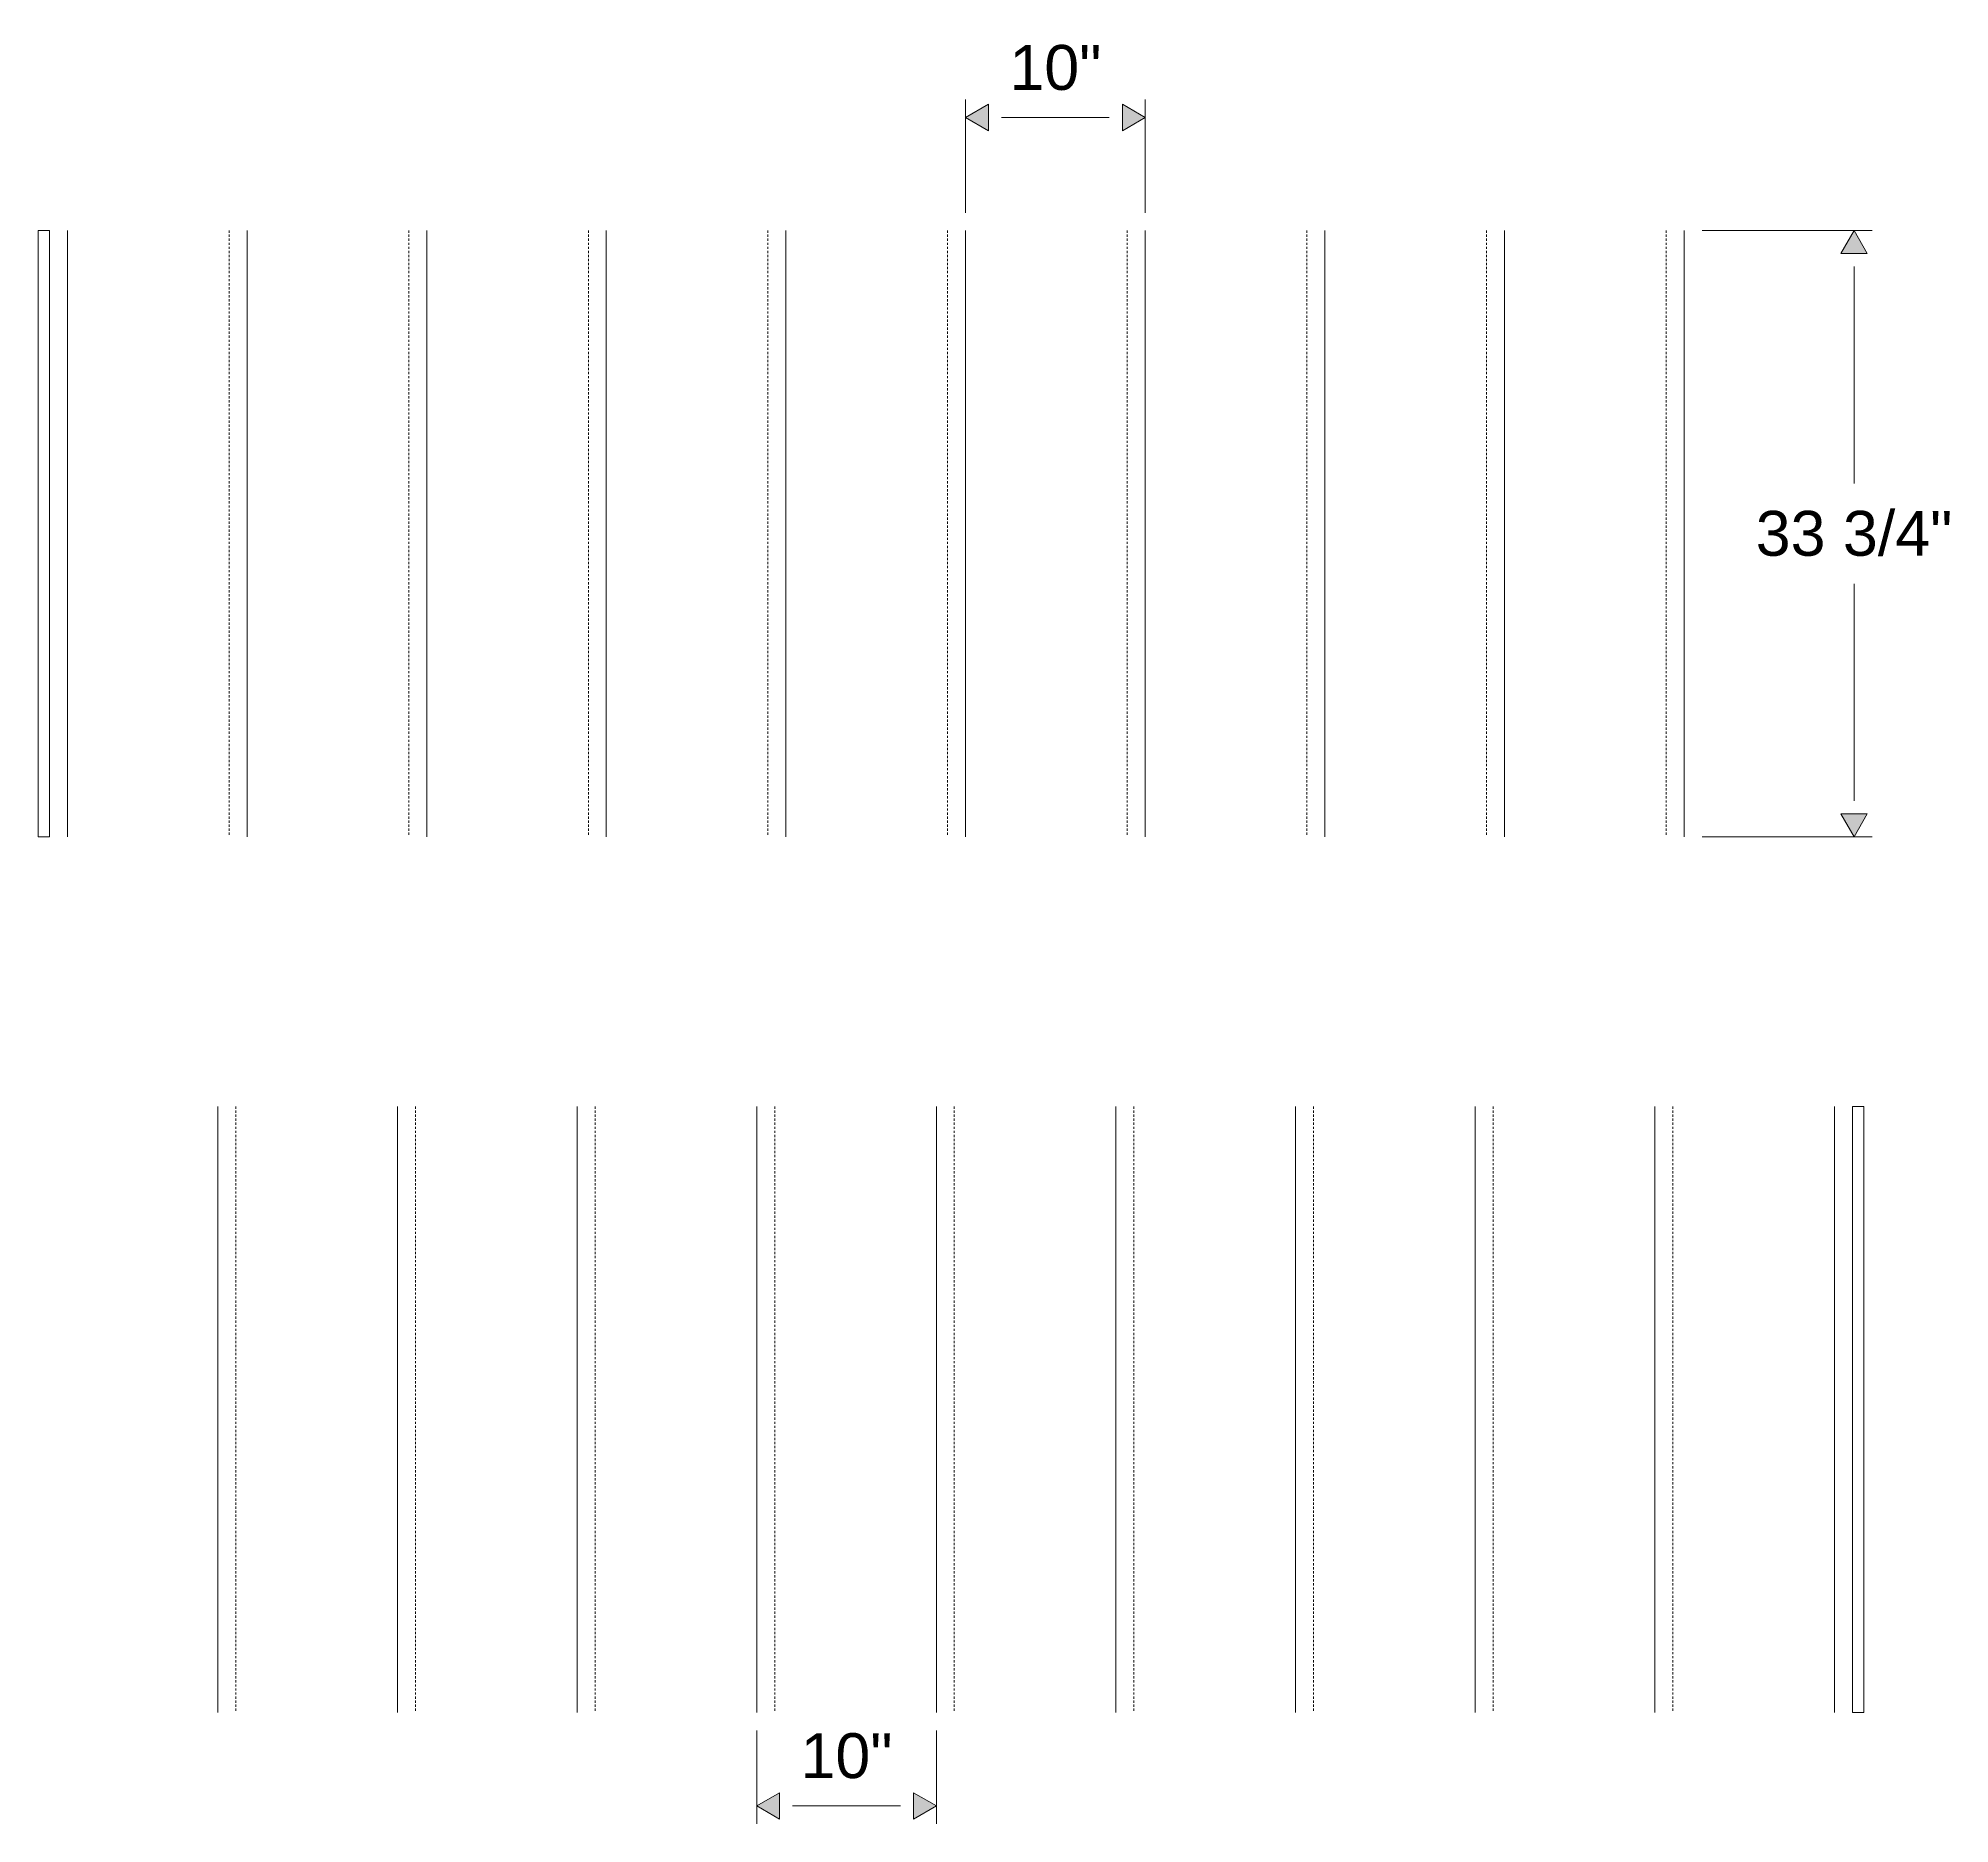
# Model space of a CAD drawing. Header units: inches. Extents: x -20237 to -17371, y 314 to 2010.
# Drawn here: x -19928.6 to -19822.2, y 1866.4 to 1965.8 of the extents above; entities that cross this region are included whole.
import ezdxf

# ---------------------------------------------------------------- set-up
doc = ezdxf.new("R2010")
doc.units = ezdxf.units.IN
doc.header["$MEASUREMENT"] = 0
doc.header["$PDMODE"] = 35
doc.linetypes.add('HIDDEN2', pattern=[0.1875, 0.125, -0.0625])
for name, color, linetype, lineweight in [('Dimension', 3, 'Continuous', 9), ('Kick', 4, 'Continuous', 9), ('Kick-Hidden', 4, 'HIDDEN2', 9), ('Treads', 1, 'Continuous', 15)]:
    doc.layers.add(name, color=color, linetype=linetype, lineweight=lineweight)
doc.styles.add('Dimension and Text', font='arial.ttf', dxfattribs={"height": 0.078125})
doc.dimstyles.new('Jerrod Dimension', dxfattribs={"dimscale": 0, "dimtxt": 0.078125, "dimasz": 0.0625, "dimexe": 0.03125, "dimexo": 0.03125, "dimgap": 0.046875, "dimtad": 1, "dimtih": 1, "dimtoh": 1, "dimdec": 4, "dimzin": 1, "dimdsep": 46, "dimlunit": 5, "dimtxsty": 'Dimension and Text', "dimblk": 'arrow', "dimcen": 2.421875, "dimclrd": 3, "dimclre": 3, "dimclrt": 3, "dimadec": 1, "dimazin": 0, "dimtfac": 1, "dimtdec": 4, "dimtmove": 2, "dimatfit": 3, "dimldrblk": 'arrow', "dimfxl": 1, "dimtfillclr": 256, "dimfrac": 2, "dimlwd": -1, "dimlwe": -1, "dimarcsym": 2})

# ---------------------------------------------------------------- blocks, each defined once
blk = doc.blocks.new('arrow')
at = {"layer": 'Dimension'}
blk.add_hatch(color=0, dxfattribs=at).paths.add_polyline_path([(0, 0), (-0.637, 0.368), (-0.637, -0.368)])
at = {"layer": 'Dimension', "color": 0}
for p, q in [((-0.637, -0.368), (-0.637, 0.368)), ((0, 0), (-0.637, 0.368)), ((-0.637, -0.368), (0, 0))]:
    blk.add_line(p, q, dxfattribs=at)
blk = doc.blocks.new('*D339')
at = {"layer": 'Defpoints', "color": 0}
for p in [(-19866.94, 1961.4), (-19876.94, 1955.1), (-19866.94, 1955.1)]:
    blk.add_point(p, dxfattribs=at)
at = {"layer": 'Dimension', "color": 3}
for p, q in [((-19876.94, 1956.1), (-19876.94, 1962.4)), ((-19866.94, 1956.1), (-19866.94, 1962.4)), ((-19874.94, 1961.4), (-19868.94, 1961.4))]:
    blk.add_line(p, q, dxfattribs=at)
at = {"layer": 'Dimension', "color": 3, "xscale": 2, "yscale": 2, "zscale": 2, "rotation": 180}
blk.add_blockref('arrow', (-19876.94, 1961.4), dxfattribs=at)
at = {"layer": 'Dimension', "color": 3, "xscale": 2, "yscale": 2, "zscale": 2}
blk.add_blockref('arrow', (-19866.94, 1961.4), dxfattribs=at)
at = {"layer": 'Dimension', "color": 3, "insert": (-19871.94, 1964.17), "char_height": 2.5, "attachment_point": 5, "style": 'Dimension and Text'}
blk.add_mtext('10"', dxfattribs=at)
blk = doc.blocks.new('*D341')
at = {"layer": 'Defpoints', "color": 0}
for p in [(-19888.57, 1872.58), (-19878.57, 1872.58), (-19888.57, 1867.39)]:
    blk.add_point(p, dxfattribs=at)
at = {"layer": 'Dimension', "color": 3}
for p, q in [((-19888.57, 1871.58), (-19888.57, 1866.39)), ((-19878.57, 1871.58), (-19878.57, 1866.39)), ((-19880.57, 1867.39), (-19886.57, 1867.39))]:
    blk.add_line(p, q, dxfattribs=at)
at = {"layer": 'Dimension', "color": 3, "xscale": 2, "yscale": 2, "zscale": 2, "rotation": 180}
blk.add_blockref('arrow', (-19888.57, 1867.39), dxfattribs=at)
at = {"layer": 'Dimension', "color": 3, "xscale": 2, "yscale": 2, "zscale": 2}
blk.add_blockref('arrow', (-19878.57, 1867.39), dxfattribs=at)
at = {"layer": 'Dimension', "color": 3, "insert": (-19883.57, 1870.17), "char_height": 2.5, "attachment_point": 5, "style": 'Dimension and Text'}
blk.add_mtext('10"', dxfattribs=at)
blk = doc.blocks.new('*D304')
at = {"layer": 'Defpoints', "color": 0}
for p in [(-19836.94, 1955.1), (-19827.48, 1955.1), (-19836.94, 1921.35)]:
    blk.add_point(p, dxfattribs=at)
at = {"layer": 'Treads', "color": 3}
for p, q in [((-19835.94, 1955.1), (-19826.48, 1955.1)), ((-19827.48, 1953.1), (-19827.48, 1941.02)), ((-19827.48, 1923.35), (-19827.48, 1935.44)), ((-19835.94, 1921.35), (-19826.48, 1921.35))]:
    blk.add_line(p, q, dxfattribs=at)
at = {"layer": 'Treads', "color": 3, "xscale": 2, "yscale": 2, "zscale": 2}
for p, rotation in [((-19827.48, 1955.1), 90), ((-19827.48, 1921.35), 270)]:
    blk.add_blockref('arrow', p, dxfattribs=dict(at, rotation=rotation))
at = {"layer": 'Treads', "color": 3, "insert": (-19827.48, 1938.23), "char_height": 2.5, "attachment_point": 5, "style": 'Dimension and Text'}
blk.add_mtext('33 3/4"', dxfattribs=at)

msp = doc.modelspace()

# ---------------------------------------------------------------- linework, layer by layer
at = {"layer": 'Kick'}
for points in [[(-19928.56869, 1955.10451), (-19928.56869, 1921.35451), (-19927.94369, 1921.35451), (-19927.94369, 1955.10451)], [(-19826.94369, 1906.33335), (-19826.94369, 1872.58335), (-19827.56869, 1872.58335), (-19827.56869, 1906.33335)]]:
    msp.add_lwpolyline(points, close=True, dxfattribs=at)
at = {"layer": 'Kick-Hidden'}
for p, q in [((-19917.94369, 1955.10451), (-19917.94369, 1921.35451)), ((-19907.94369, 1955.10451), (-19907.94369, 1921.35451)), ((-19897.94369, 1955.10451), (-19897.94369, 1921.35451)), ((-19887.94369, 1955.10451), (-19887.94369, 1921.35451)), ((-19877.94369, 1955.10451), (-19877.94369, 1921.35451)), ((-19867.94369, 1955.10451), (-19867.94369, 1921.35451)), ((-19857.94369, 1955.10451), (-19857.94369, 1921.35451)), ((-19847.94369, 1955.10451), (-19847.94369, 1921.35451)), ((-19837.94369, 1955.10451), (-19837.94369, 1921.35451)), ((-19917.56869, 1906.33335), (-19917.56869, 1872.58335)), ((-19907.56869, 1906.33335), (-19907.56869, 1872.58335)), ((-19897.56869, 1906.33335), (-19897.56869, 1872.58335)), ((-19887.56869, 1906.33335), (-19887.56869, 1872.58335)), ((-19877.56869, 1906.33335), (-19877.56869, 1872.58335)), ((-19867.56869, 1906.33335), (-19867.56869, 1872.58335)), ((-19857.56869, 1906.33335), (-19857.56869, 1872.58335)), ((-19847.56869, 1906.33335), (-19847.56869, 1872.58335)), ((-19837.56869, 1906.33335), (-19837.56869, 1872.58335))]:
    msp.add_line(p, q, dxfattribs=at)
at = {"layer": 'Treads'}
for p, q in [((-19926.94369, 1955.10451), (-19926.94369, 1921.35451)), ((-19916.94369, 1955.10451), (-19916.94369, 1921.35451)), ((-19906.94369, 1955.10451), (-19906.94369, 1921.35451)), ((-19896.94369, 1955.10451), (-19896.94369, 1921.35451)), ((-19886.94369, 1955.10451), (-19886.94369, 1921.35451)), ((-19876.94369, 1955.10451), (-19876.94369, 1921.35451)), ((-19866.94369, 1955.10451), (-19866.94369, 1921.35451)), ((-19856.94369, 1955.10451), (-19856.94369, 1921.35451)), ((-19846.94369, 1955.10451), (-19846.94369, 1921.35451)), ((-19836.94369, 1955.10451), (-19836.94369, 1921.35451)), ((-19918.56869, 1906.33335), (-19918.56869, 1872.58335)), ((-19908.56869, 1906.33335), (-19908.56869, 1872.58335)), ((-19898.56869, 1906.33335), (-19898.56869, 1872.58335)), ((-19888.56869, 1906.33335), (-19888.56869, 1872.58335)), ((-19878.56869, 1906.33335), (-19878.56869, 1872.58335)), ((-19868.56869, 1906.33335), (-19868.56869, 1872.58335)), ((-19858.56869, 1906.33335), (-19858.56869, 1872.58335)), ((-19848.56869, 1906.33335), (-19848.56869, 1872.58335)), ((-19838.56869, 1906.33335), (-19838.56869, 1872.58335)), ((-19828.56869, 1906.33335), (-19828.56869, 1872.58335))]:
    msp.add_line(p, q, dxfattribs=at)

# ---------------------------------------------------------------- dimensions: what is measured, and where the dimension line sits
at = {"layer": 'Dimension'}
for base, p1, p2, picture, middle in [((-19866.94369, 1961.39696), (-19876.94369, 1955.10451), (-19866.94369, 1955.10451), '*D339', (-19871.94369, 1964.17339)), ((-19888.56869, 1867.3943), (-19878.56869, 1872.58335), (-19888.56869, 1872.58335), '*D341', (-19883.56869, 1870.17073))]:
    dim = msp.add_linear_dim(base=base, p1=p1, p2=p2, dimstyle='Jerrod Dimension', override={"dimpost": '"'}, dxfattribs=at)
    dim.commit()
    dim.dimension.update_dxf_attribs({"geometry": picture, "text_midpoint": middle})
at = {"layer": 'Treads'}
dim = msp.add_linear_dim(base=(-19827.47711, 1955.10451), p1=(-19836.94369, 1921.35451), p2=(-19836.94369, 1955.10451), angle=270, dimstyle='Jerrod Dimension', override={"dimpost": '"'}, dxfattribs=at)
dim.commit()
dim.dimension.update_dxf_attribs({"geometry": '*D304', "text_midpoint": (-19827.47711, 1938.22951)})

doc.saveas('drawing.dxf')
